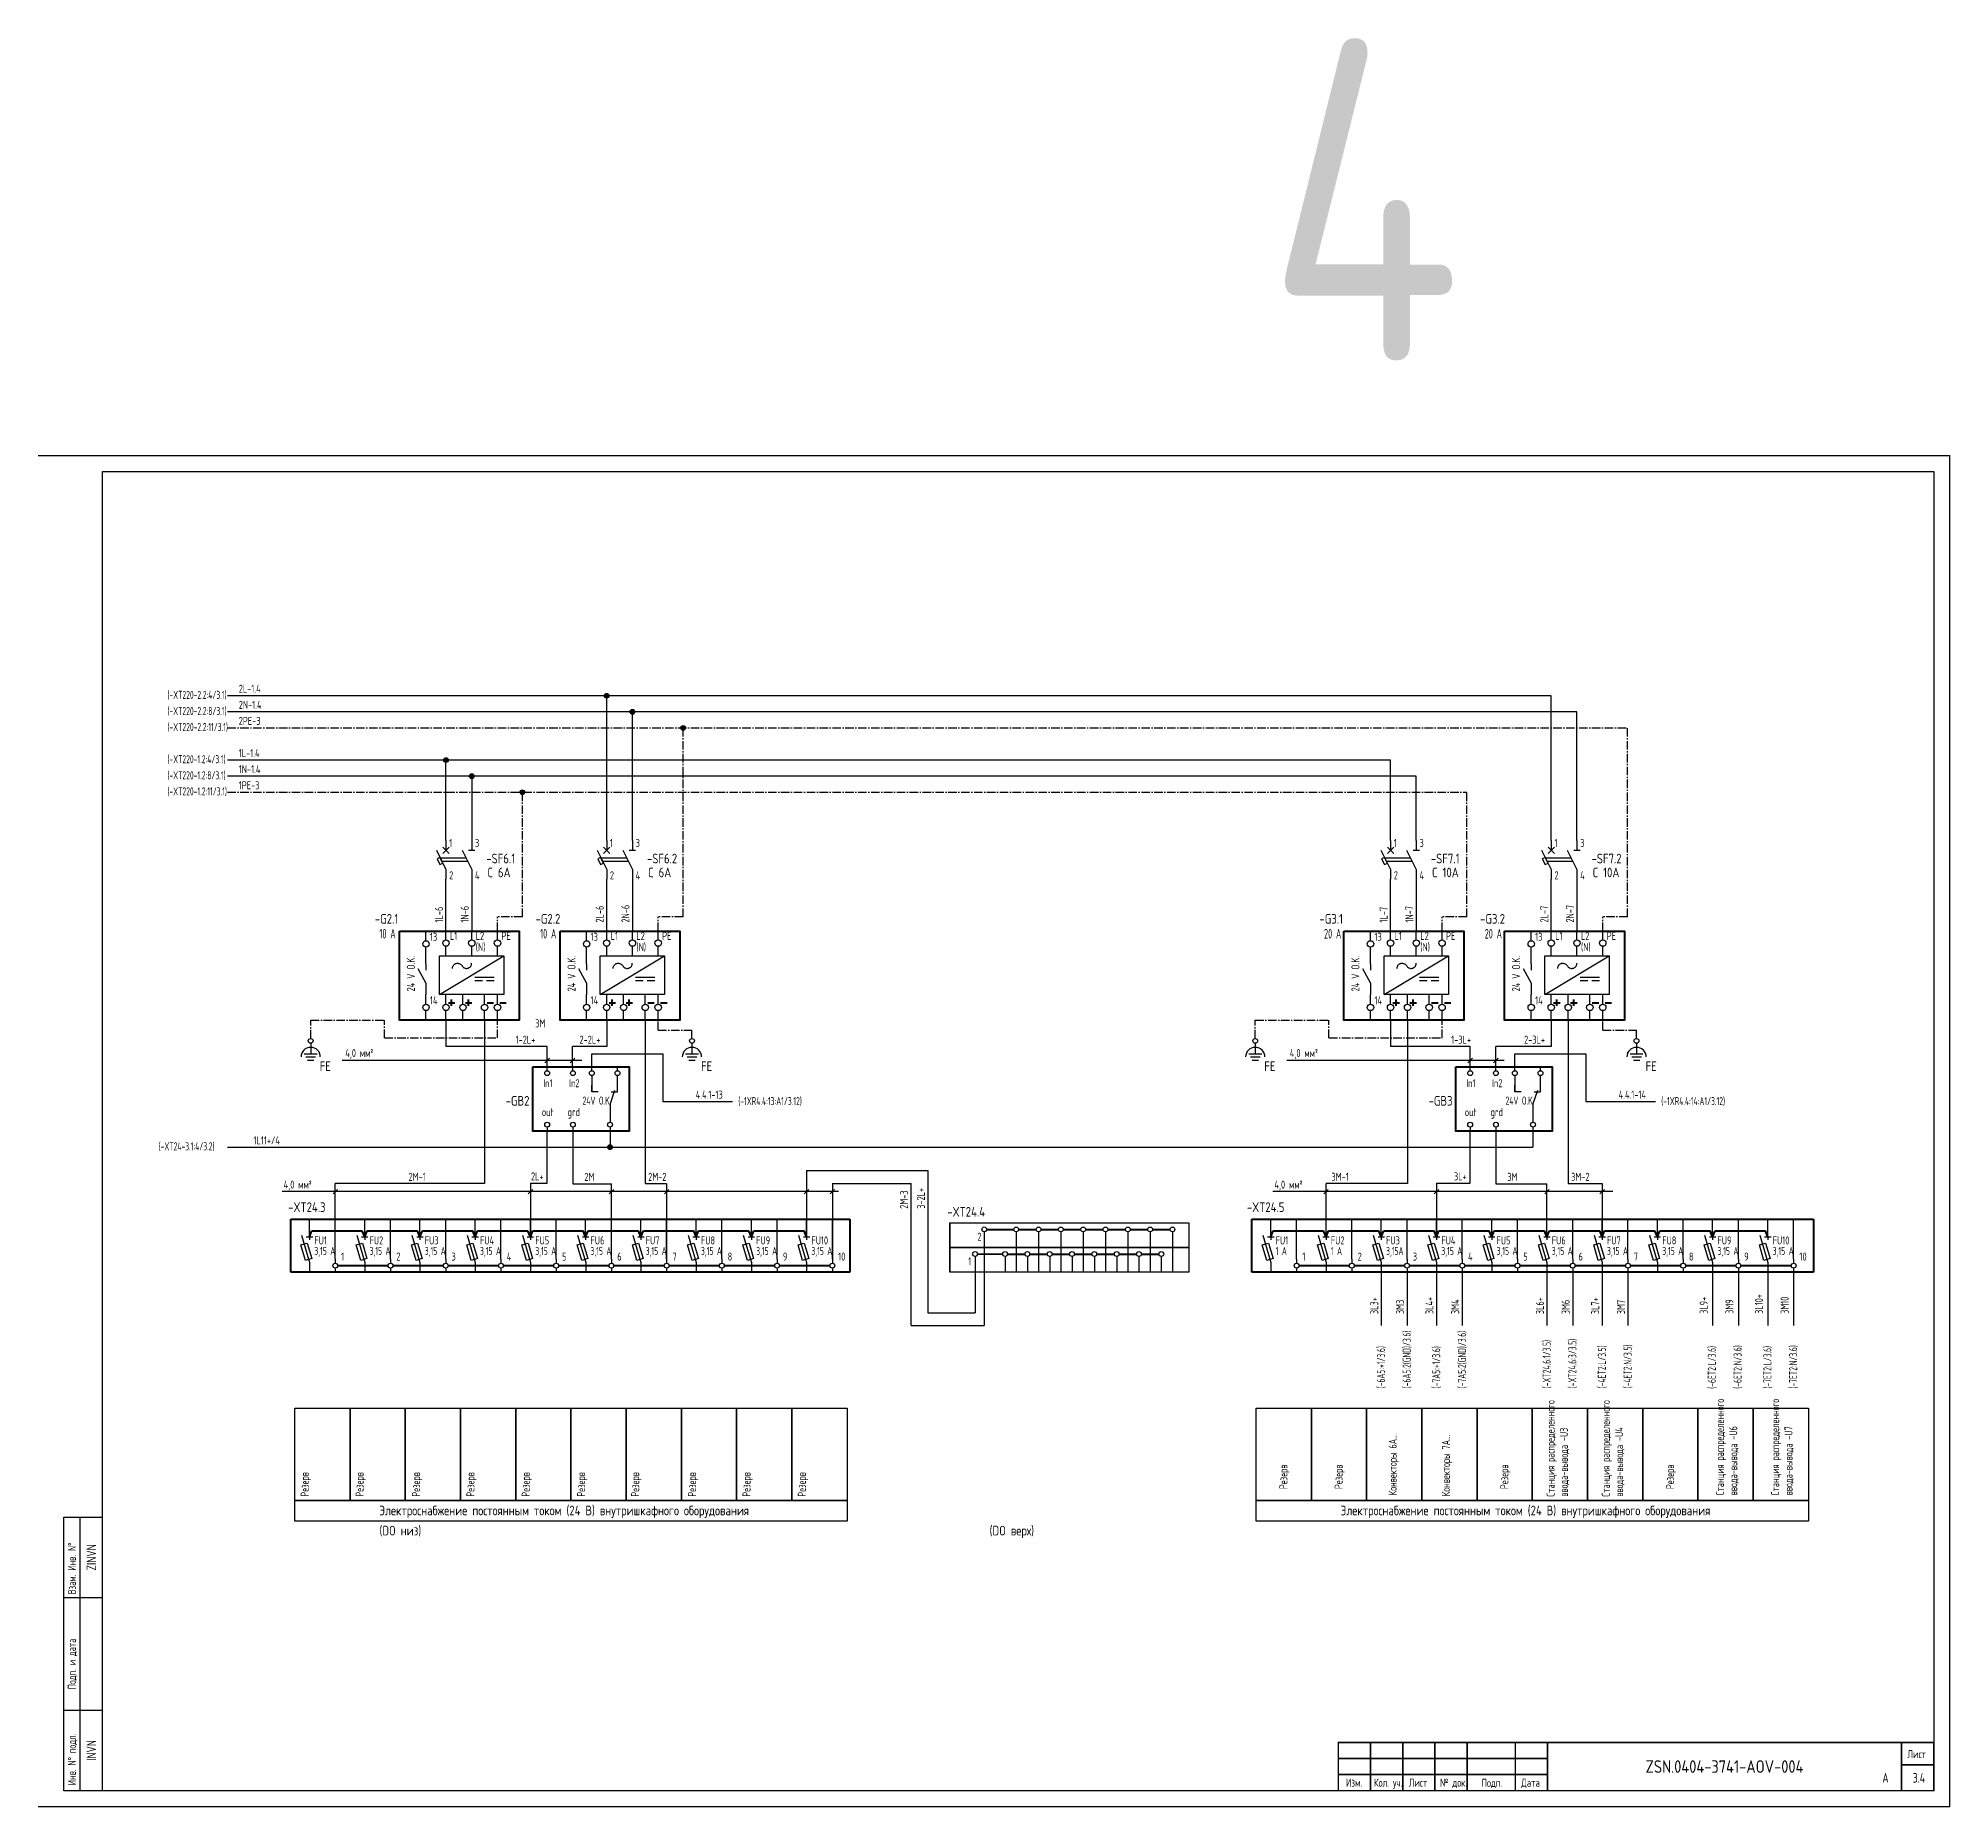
# Model space of a CAD drawing. Header units: millimetres. Extents: x 98 to 20644, y -7467 to -6136.
# Drawn here: x 1880 to 2474, y -7467 to -6917 of the extents above; entities that cross this region are included whole.
import ezdxf
from ezdxf.enums import TextEntityAlignment as Align

# ---------------------------------------------------------------- set-up
doc = ezdxf.new("R2010")
doc.units = ezdxf.units.MM
doc.linetypes.add('EPL_DASHLONGDOT', pattern=[1, 0.66, -0.12, 0.1, -0.12])
for name, color, linetype in [('Временный', 6, 'Continuous'), ('КИА_МАРКИРОВКА', 2, 'Continuous'), ('КИА_НАКЛЕЙКИ', 1, 'Continuous'), ('КИА_РАМКИ-ШТАМПЫ', 7, 'Continuous'), ('ФОРМАТ', 7, 'Continuous')]:
    doc.layers.add(name, color=color, linetype=linetype)
doc.styles.add('GOST-A 3-1', font='', dxfattribs={"height": 3})
doc.styles.add('GOSTA-2.5-1', font='', dxfattribs={"width": 0.9, "height": 2.5})
doc.styles.add('ROMAND0-100', font='romand.shx')
doc.styles.add('ROMANS0-60', font='romans.shx', dxfattribs={"width": 0.6})
doc.styles.add('ROMANS0-70', font='romans.shx', dxfattribs={"width": 0.7})
doc.styles.get('GOST-A 3-1').set_extended_font_data('GOST type A')
doc.styles.get('GOSTA-2.5-1').set_extended_font_data('GOST Type AU')

msp = doc.modelspace()

# ---------------------------------------------------------------- texts
at = {"style": 'GOST-A 3-1'}
for s, height, p in [('4', 100, (2261.67, -7017.74)), ('Электроснабжение постоянным током (24 В) внутришкафного оборудования', 3, (1986.03, -7376.49)), ('Электроснабжение постоянным током (24 В) внутришкафного оборудования', 3, (2284.75, -7376.49)), ('(DO низ)', 3, (1986.03, -7382.75)), ('(DO верх)', 3, (2175.63, -7382.75))]:
    msp.add_text(s, height=height, dxfattribs=at).set_placement(p)
for s, height, style, width, p in [('1', 2.5, 'GOSTA-2.5-1', 0.9, (2007.71, -7168.78)), ('3', 2.5, 'GOSTA-2.5-1', 0.9, (2015.71, -7168.78)), ('1', 2.5, 'GOSTA-2.5-1', 0.9, (2057.64, -7168.78)), ('3', 2.5, 'GOSTA-2.5-1', 0.9, (2065.64, -7168.78)), ('1', 2.5, 'GOSTA-2.5-1', 0.9, (2301.23, -7168.78)), ('3', 2.5, 'GOSTA-2.5-1', 0.9, (2309.23, -7168.78)), ('1', 2.5, 'GOSTA-2.5-1', 0.9, (2351.16, -7168.78)), ('3', 2.5, 'GOSTA-2.5-1', 0.9, (2359.16, -7168.78)), ('2', 2.5, 'GOSTA-2.5-1', 0.9, (2007.71, -7178.83)), ('4', 2.5, 'GOSTA-2.5-1', 0.9, (2015.71, -7178.83)), ('2', 2.5, 'GOSTA-2.5-1', 0.9, (2057.64, -7178.83)), ('4', 2.5, 'GOSTA-2.5-1', 0.9, (2065.64, -7178.83)), ('2', 2.5, 'GOSTA-2.5-1', 0.9, (2301.23, -7178.83)), ('4', 2.5, 'GOSTA-2.5-1', 0.9, (2309.23, -7178.83)), ('2', 2.5, 'GOSTA-2.5-1', 0.9, (2351.16, -7178.83)), ('4', 2.5, 'GOSTA-2.5-1', 0.9, (2359.16, -7178.83)), ('10 A', 3, 'GOST-A 3-1', 0.7, (1986.04, -7197.22)), ('10 A', 3, 'GOST-A 3-1', 0.7, (2035.97, -7197.22)), ('20 A', 3, 'GOST-A 3-1', 0.7, (2279.56, -7197.22)), ('20 A', 3, 'GOST-A 3-1', 0.7, (2329.49, -7197.22)), ('4,0 мм²', 2.5, 'GOSTA-2.5-1', 0.9, (1975.4, -7234.05)), ('4,0 мм²', 2.5, 'GOSTA-2.5-1', 0.9, (2268.92, -7234.05)), ('4,0 мм²', 2.5, 'GOSTA-2.5-1', 0.9, (1956.26, -7274.94)), ('4,0 мм²', 2.5, 'GOSTA-2.5-1', 0.9, (2264.14, -7274.94)), ('3,15 A', 2.5, 'GOSTA-2.5-1', 0.7, (1965.8, -7295.57)), ('FU1', 2.5, 'GOSTA-2.5-1', 0.9, (1965.8, -7292.29)), ('3,15 A', 2.5, 'GOSTA-2.5-1', 0.7, (1982.96, -7295.57)), ('FU2', 2.5, 'GOSTA-2.5-1', 0.9, (1982.96, -7292.29)), ('3,15 A', 2.5, 'GOSTA-2.5-1', 0.7, (2000.12, -7295.57)), ('FU3', 2.5, 'GOSTA-2.5-1', 0.9, (2000.12, -7292.29)), ('3,15 A', 2.5, 'GOSTA-2.5-1', 0.7, (2017.29, -7295.57)), ('FU4', 2.5, 'GOSTA-2.5-1', 0.9, (2017.29, -7292.29)), ('3,15 A', 2.5, 'GOSTA-2.5-1', 0.7, (2034.45, -7295.57)), ('FU5', 2.5, 'GOSTA-2.5-1', 0.9, (2034.45, -7292.29)), ('3,15 A', 2.5, 'GOSTA-2.5-1', 0.7, (2051.61, -7295.57)), ('FU6', 2.5, 'GOSTA-2.5-1', 0.9, (2051.61, -7292.29)), ('3,15 A', 2.5, 'GOSTA-2.5-1', 0.7, (2068.77, -7295.57)), ('FU7', 2.5, 'GOSTA-2.5-1', 0.9, (2068.77, -7292.29)), ('3,15 A', 2.5, 'GOSTA-2.5-1', 0.7, (2085.94, -7295.57)), ('FU8', 2.5, 'GOSTA-2.5-1', 0.9, (2085.94, -7292.29)), ('3,15 A', 2.5, 'GOSTA-2.5-1', 0.7, (2103.1, -7295.57)), ('FU9', 2.5, 'GOSTA-2.5-1', 0.9, (2103.1, -7292.29)), ('3,15 A', 2.5, 'GOSTA-2.5-1', 0.7, (2120.26, -7295.57)), ('FU10', 2.5, 'GOSTA-2.5-1', 0.9, (2120.26, -7292.29)), ('2', 2.5, 'GOSTA-2.5-1', 0.9, (2171.85, -7291.15)), ('1 A', 2.5, 'GOSTA-2.5-1', 0.7, (2264.52, -7295.57)), ('FU1', 2.5, 'GOSTA-2.5-1', 0.9, (2264.52, -7292.29)), ('1 A', 2.5, 'GOSTA-2.5-1', 0.7, (2281.68, -7295.57)), ('FU2', 2.5, 'GOSTA-2.5-1', 0.9, (2281.68, -7292.29)), ('3,15A', 2.5, 'GOSTA-2.5-1', 0.7, (2298.84, -7295.57)), ('FU3', 2.5, 'GOSTA-2.5-1', 0.9, (2298.84, -7292.29)), ('3,15 A', 2.5, 'GOSTA-2.5-1', 0.7, (2316.01, -7295.57)), ('FU4', 2.5, 'GOSTA-2.5-1', 0.9, (2316.01, -7292.29)), ('3,15 A', 2.5, 'GOSTA-2.5-1', 0.7, (2333.17, -7295.57)), ('FU5', 2.5, 'GOSTA-2.5-1', 0.9, (2333.17, -7292.29)), ('3,15 A', 2.5, 'GOSTA-2.5-1', 0.7, (2350.33, -7295.57)), ('FU6', 2.5, 'GOSTA-2.5-1', 0.9, (2350.33, -7292.29)), ('3,15 A', 2.5, 'GOSTA-2.5-1', 0.7, (2367.49, -7295.57)), ('FU7', 2.5, 'GOSTA-2.5-1', 0.9, (2367.49, -7292.29)), ('3,15 A', 2.5, 'GOSTA-2.5-1', 0.7, (2384.66, -7295.57)), ('FU8', 2.5, 'GOSTA-2.5-1', 0.9, (2384.66, -7292.29)), ('3,15 A', 2.5, 'GOSTA-2.5-1', 0.7, (2401.82, -7295.57)), ('FU9', 2.5, 'GOSTA-2.5-1', 0.9, (2401.82, -7292.29)), ('3,15 A', 2.5, 'GOSTA-2.5-1', 0.7, (2418.98, -7295.57)), ('FU10', 2.5, 'GOSTA-2.5-1', 0.9, (2418.98, -7292.29)), ('1', 2.5, 'GOSTA-2.5-1', 0.9, (1974.11, -7297.32)), ('2', 2.5, 'GOSTA-2.5-1', 0.9, (1991.27, -7297.32)), ('3', 2.5, 'GOSTA-2.5-1', 0.9, (2008.43, -7297.32)), ('4', 2.5, 'GOSTA-2.5-1', 0.9, (2025.59, -7297.32)), ('5', 2.5, 'GOSTA-2.5-1', 0.9, (2042.76, -7297.32)), ('6', 2.5, 'GOSTA-2.5-1', 0.9, (2059.92, -7297.32)), ('7', 2.5, 'GOSTA-2.5-1', 0.9, (2077.08, -7297.32)), ('8', 2.5, 'GOSTA-2.5-1', 0.9, (2094.24, -7297.32)), ('9', 2.5, 'GOSTA-2.5-1', 0.9, (2111.41, -7297.32)), ('10', 2.5, 'GOSTA-2.5-1', 0.9, (2128.57, -7297.32)), ('1', 2.5, 'GOSTA-2.5-1', 0.9, (2169, -7298.79)), ('1', 2.5, 'GOSTA-2.5-1', 0.9, (2272.83, -7297.32)), ('2', 2.5, 'GOSTA-2.5-1', 0.9, (2289.99, -7297.32)), ('3', 2.5, 'GOSTA-2.5-1', 0.9, (2307.15, -7297.32)), ('4', 2.5, 'GOSTA-2.5-1', 0.9, (2324.31, -7297.32)), ('5', 2.5, 'GOSTA-2.5-1', 0.9, (2341.48, -7297.32)), ('6', 2.5, 'GOSTA-2.5-1', 0.9, (2358.64, -7297.32)), ('7', 2.5, 'GOSTA-2.5-1', 0.9, (2375.8, -7297.32)), ('8', 2.5, 'GOSTA-2.5-1', 0.9, (2392.96, -7297.32)), ('9', 2.5, 'GOSTA-2.5-1', 0.9, (2410.13, -7297.32)), ('10', 2.5, 'GOSTA-2.5-1', 0.9, (2427.29, -7297.32))]:
    msp.add_text(s, height=height, dxfattribs=dict(style=style, width=width)).set_placement(p)
at = {"color": 7, "style": 'GOST-A 3-1'}
for s, p in [('C 6A', (2019.58, -7178.18)), ('C 6A', (2069.5, -7178.18)), ('C 10A', (2313.1, -7178.18)), ('C 10A', (2363.02, -7178.18))]:
    msp.add_text(s, height=3, dxfattribs=at).set_placement(p)
at = {"style": 'GOSTA-2.5-1', "width": 0.8}
for s, p in [('Станция распределенного', (2351.21, -7370.71)), ('Станция распределенного', (2368.37, -7370.71)), ('Станция распределенного', (2403.83, -7370.28)), ('Станция распределенного', (2420.99, -7370.28)), ('ввода-вывода -U3', (2355.34, -7370.71)), ('ввода-вывода -U4', (2372.51, -7370.71)), ('ввода-вывода -U6', (2407.97, -7370.28)), ('ввода-вывода -U7', (2425.13, -7370.28)), ('Конвекторы 6A...', (2302.13, -7370.27)), ('Конвекторы 7A...', (2318.68, -7370.56)), ('Резерв', (1964.05, -7370.71)), ('Резерв', (1981.1, -7370.71)), ('Резерв', (1998.65, -7370.71)), ('Резерв', (2015.56, -7370.71)), ('Резерв', (2032.74, -7370.71)), ('Резерв', (2049.95, -7370.71)), ('Резерв', (2066.75, -7370.71)), ('Резерв', (2084.42, -7370.71)), ('Резерв', (2101.34, -7370.71)), ('Резерв', (2118.54, -7370.71)), ('Резерв', (2268.16, -7368.35)), ('Резерв', (2285.32, -7368.35)), ('Резерв', (2336.81, -7368.35)), ('Резерв', (2388.3, -7368.35))]:
    msp.add_text(s, height=2.5, rotation=90, dxfattribs=at).set_placement(p)
at = {"style": 'ROMANS0-70', "width": 0.7}
for s, p in [('Взам. Инв. N%%d', (1892.46, -7401.07)), ('Подп. и дата', (1892.46, -7430.6)), ('Инв. N%%d подл.', (1892.46, -7460.37))]:
    msp.add_text(s, height=2.5, rotation=90, dxfattribs=at).set_placement(p, align=Align.BOTTOM_LEFT)
at = {"style": 'ROMANS0-70', "width": 0.7, "flags": 12}
for tag, p in [('ZINVN', (1896.5, -7389.57)), ('INVN', (1896.5, -7449.57))]:
    msp.add_attdef(tag, text='', height=3, rotation=90, dxfattribs=at).set_placement(p, align=Align.MIDDLE_CENTER)
at = {"layer": 'Временный', "style": 'GOSTA-2.5-1', "width": 0.7}
for s, p in [('(-XT220-2.2:4/3.1)', (1920.15, -7122.74)), ('(-XT220-2.2:8/3.1)', (1920.15, -7127.74)), ('(-XT220-2.2:11/3.1)', (1920.15, -7132.74)), ('(-XT220-1.2:4/3.1)', (1920.15, -7142.74)), ('(-XT220-1.2:8/3.1)', (1920.15, -7147.74)), ('(-XT220-1.2:11/3.1)', (1920.15, -7152.74)), ('(-1XR4.4:13:A1/3.12)', (2097.54, -7249)), ('(-1XR4.4:14:A1/3.12)', (2384.34, -7249)), ('(-XT24-3.1:4/3.2)', (1917.41, -7263.05))]:
    msp.add_text(s, height=2.5, dxfattribs=at).set_placement(p)
for s, p in [('(-6A5:2(GND)/3.6)', (2306.49, -7337.02)), ('(-7A5:2(GND)/3.6)', (2323.66, -7337.02)), ('(-6A5:+1/3.6)', (2298.49, -7337.02)), ('(-7A5:+1/3.6)', (2315.66, -7337.02)), ('(-XT24.6:1/3.5)', (2349.98, -7337.02)), ('(-XT24.6:3/3.5)', (2357.98, -7337.02)), ('(-4ET2:L/3.5)', (2367.14, -7337.02)), ('(-4ET2:N/3.5)', (2375.14, -7337.02)), ('(-6ET2:L/3.6)', (2401.31, -7337.16)), ('(-6ET2:N/3.6)', (2409.31, -7337.16)), ('(-7ET2:L/3.6)', (2418.58, -7337.11)), ('(-7ET2:N/3.6)', (2426.58, -7337.11))]:
    msp.add_text(s, height=2.5, rotation=90, dxfattribs=at).set_placement(p)
at = {"layer": 'КИА_МАРКИРОВКА', "style": 'GOSTA-2.5-1', "width": 0.9}
for s, p in [('2L-1.4', (1942.31, -7120.84)), ('2N-1.4', (1942.31, -7125.84)), ('2PE-3', (1942.31, -7130.84)), ('1L-1.4', (1942.31, -7140.84)), ('1N-1.4', (1942.31, -7145.84)), ('1PE-3', (1942.31, -7150.84)), ('3M', (2034.44, -7224.82)), ('1-2L+', (2028.34, -7229.91)), ('2-2L+', (2048.2, -7229.91)), ('1-3L+', (2319.07, -7229.91)), ('2-3L+', (2341.72, -7229.91)), ('4.4.1-13', (2084.32, -7246.99)), ('4.4.1-14', (2371.12, -7246.99)), ('1L11+/4', (1946.88, -7261.21)), ('2M-1', (1995.07, -7272.53)), ('2L+', (2033.13, -7272.4)), ('2M', (2049.71, -7272.54)), ('2M-2', (2069.53, -7272.53)), ('3M-1', (2281.87, -7272.53)), ('3L+', (2319.93, -7272.4)), ('3M', (2336.51, -7272.54)), ('3M-2', (2356.34, -7272.53))]:
    msp.add_text(s, height=2.5, dxfattribs=at).set_placement(p)
for s, p in [('2L-6', (2055.72, -7192.25)), ('2N-6', (2063.72, -7192.25)), ('2L-7', (2349.24, -7192.25)), ('2N-7', (2357.24, -7192.25)), ('1L-6', (2005.79, -7192.25)), ('1N-6', (2013.79, -7192.25)), ('1L-7', (2299.31, -7192.25)), ('1N-7', (2307.31, -7192.25)), ('2M-3', (2150.29, -7281.22)), ('3-2L+', (2155.53, -7281.22)), ('3L3+', (2296.41, -7313.95)), ('3M3', (2304.41, -7313.95)), ('3L4+', (2313.57, -7313.95)), ('3M4', (2321.57, -7313.95)), ('3L6+', (2347.89, -7313.98)), ('3M6', (2355.89, -7313.98)), ('3L7+', (2365.06, -7313.98)), ('3M7', (2373.06, -7313.98)), ('3L9+', (2398.78, -7313.89)), ('3M9', (2406.78, -7313.89)), ('3L10+', (2415.95, -7313.89)), ('3M10', (2423.95, -7313.89))]:
    msp.add_text(s, height=2.5, rotation=90, dxfattribs=at).set_placement(p)
at = {"layer": 'КИА_НАКЛЕЙКИ', "style": 'GOST-A 3-1'}
for s, p in [('-SF6.1', (2019.23, -7173.86)), ('-SF6.2', (2069.16, -7173.86)), ('-SF7.1', (2312.75, -7173.86)), ('-SF7.2', (2362.68, -7173.86)), ('-G2.1', (1984.6, -7192.61)), ('-G2.2', (2034.53, -7192.61)), ('-G3.1', (2278.12, -7192.61)), ('-G3.2', (2328.05, -7192.61)), ('-GB2', (2025.24, -7249.16)), ('-GB3', (2312.04, -7249.16)), ('-XT24.3', (1957.67, -7282.21)), ('-XT24.4', (2162.49, -7283.65)), ('-XT24.5', (2255.58, -7282.21))]:
    msp.add_text(s, height=3, dxfattribs=at).set_placement(p)

# ---------------------------------------------------------------- blocks, each defined once
blk = doc.blocks.new('frm6')
at = {"layer": 'ФОРМАТ'}
blk.add_line((-185, 15), (-120, 15), dxfattribs=at)
at = {"layer": 'ФОРМАТ', "const_width": 0.5}
blk.add_lwpolyline([(-185, 15), (-185, 0), (0, 0), (0, 15)], close=True, dxfattribs=at)
for points in [[(-175, 15), (-175, 0)], [(-165, 15), (-165, 0)], [(-155, 15), (-155, 0)], [(-145, 15), (-145, 0)], [(-130, 15), (-130, 0)], [(-120, 15), (-120, 0)], [(-10, 15), (-10, 0)], [(-185, 10), (-120, 10)], [(-10, 8), (0, 8)], [(-185, 5), (-120, 5)]]:
    blk.add_lwpolyline(points, dxfattribs=at)
at = {"layer": 'ФОРМАТ', "style": 'GOSTA-2.5-1', "width": 0.95}
for s, p in [('Лист', (-8.17, 9.36)), ('Изм.', (-182.63, 0.5)), ('Кол. уч.', (-173.96, 0.5)), ('Лист', (-163.13, 0.5)), ('№ док.', (-153.38, 0.5)), ('Подп.', (-140.5, 0.44)), ('Дата', (-128.17, 0.5))]:
    blk.add_text(s, height=2.5, dxfattribs=at).set_placement(p, align=Align.BOTTOM_LEFT)
at = {"layer": 'ФОРМАТ', "flags": 8}
for tag, style, width, p in [('R2', 'ROMANS0-70', 0.7, (-184.4, 10)), ('QTY2', 'ROMANS0-70', 0.65, (-174.28, 10.29)), ('SH2', 'ROMANS0-70', 0.7, (-164.3, 10)), ('ND2', 'ROMANS0-60', 0.6, (-154.34, 10)), ('SIGN2', 'ROMANS0-70', 0.7, (-144.3, 10)), ('DATE2', 'ROMANS0-70', 0.43, (-129.4, 10)), ('R1', 'ROMANS0-70', 0.7, (-184.4, 5)), ('QTY1', 'ROMANS0-70', 0.65, (-174.28, 5.29)), ('SH1', 'ROMANS0-70', 0.7, (-164.3, 5)), ('ND1', 'ROMANS0-60', 0.6, (-154.34, 5)), ('SIGN1', 'ROMANS0-70', 0.7, (-144.3, 5)), ('DATE1', 'ROMANS0-70', 0.43, (-129.4, 5))]:
    blk.add_attdef(tag, text='', height=3, dxfattribs=dict(at, style=style, width=width)).set_placement(p, align=Align.BOTTOM_LEFT)
at = {"layer": 'ФОРМАТ', "style": 'ROMANS0-70', "width": 0.7, "flags": 8}
blk.add_attdef('SH', text='', height=3, dxfattribs=at).set_placement((-5.16, 3.75), align=Align.MIDDLE_CENTER)
blk = doc.blocks.new('A$C5AB45C57')
at = {"ltscale": 4}
for p, q in [((-4.22, 18.73), (-4.22, 21.73)), ((2, 19), (2, 21.73)), ((10, 19), (10, 21.73)), ((18, 19), (18, 21.73)), ((-4.22, 13.73), (-4.22, 16.73)), ((2, 14), (2, 17)), ((10, 14), (10, 17)), ((18, 14), (18, 17)), ((-6.72, 10.08), (-4.22, 5.58)), ((-4.22, -1), (-4.22, 2)), ((2, -1), (2, 2)), ((7.28, -1), (7.28, 2)), ((14, -1), (14, 2)), ((18, -1), (18, 2)), ((-4.22, -6), (-4.22, -3)), ((2, -6), (2, -3)), ((7.28, -6), (7.28, -3)), ((14, -6), (14, -3)), ((18, -6), (18, -3))]:
    blk.add_line(p, q, dxfattribs=at)
for p, q in [((-4.22, 11.58), (-4.22, 14)), ((0, 2), (20, 14)), ((-4.22, 11.58), (-4.22, 9.58)), ((10.99, 7.4), (16.99, 7.4)), ((10.99, 6.4), (13.37, 6.4)), ((14.57, 6.4), (16.95, 6.4)), ((-4.22, 5.58), (-4.22, 3.58)), ((-4.22, 3.58), (-4.22, 2))]:
    blk.add_line(p, q)
at = {"lineweight": 40}
for p, q in [((3.75, -1.53), (3.75, 0.47)), ((9.03, -1.53), (9.03, 0.47)), ((2.75, -0.53), (4.75, -0.53)), ((8.03, -0.53), (10.03, -0.53)), ((14.75, -0.53), (16.75, -0.53)), ((18.75, -0.53), (20.75, -0.53))]:
    blk.add_line(p, q, dxfattribs=at)
blk.add_lwpolyline([(-12.49, 21.73), (24.74, 21.73), (24.74, -6), (-12.49, -6)], close=True, dxfattribs=at)
blk.add_lwpolyline([(0, 14), (20, 14), (20, 2), (0, 2)], close=True)
at = {"ltscale": 4}
for centre in [(-4.22, 17.73), (2, 18), (10, 18), (18, 18), (-4.22, -2), (2, -2), (7.28, -2), (14, -2), (18, -2)]:
    blk.add_circle(centre, 1, dxfattribs=at)
blk.add_spline([(4, 10.13), (4.05, 10.52), (4.21, 10.91), (4.41, 11.19), (4.65, 11.41), (5, 11.61), (5.32, 11.7), (5.75, 11.72), (6.12, 11.64), (6.53, 11.43), (6.89, 11.08), (7.17, 10.67), (7.42, 10.44), (7.72, 10.27), (8.17, 10.14), (8.47, 10.13), (8.85, 10.2), (9.09, 10.29), (9.39, 10.49), (9.71, 10.84), (9.88, 11.2), (9.95, 11.44), (9.97, 11.73), (9.97, 11.74)], degree=3)
at = {"style": 'GOSTA-2.5-1', "width": 0.9}
for s, p in [('13', (-2.99, 18.69)), ('L1', (3.23, 18.97)), ('(N)', (11.23, 15.53)), ('L2', (11.23, 18.97)), ('PE', (19.23, 18.97)), ('14', (-2.99, -1.03))]:
    blk.add_text(s, height=2.5, dxfattribs=at).set_placement(p)
blk.add_text('24 V O.K.', height=2.5, rotation=90, dxfattribs=at).set_placement((-7.67, 2.97))
blk = doc.blocks.new('A$C11D95457')
at = {"lineweight": 25, "ltscale": 4}
for p, q in [((3, 12), (3, 9)), ((11, 12), (11, 9)), ((0, 9), (3, 3)), ((9.25, 6.5), (1.25, 6.5)), ((2, 10), (4, 8)), ((4, 10), (2, 8)), ((8, 9), (11, 3)), ((9.75, 5.5), (1.75, 5.5)), ((3, 3), (3, 0)), ((11, 3), (11, 0))]:
    blk.add_line(p, q, dxfattribs=at)
at = {"lineweight": 25}
blk.add_line((10, 9), (12, 9), dxfattribs=at)
at = {"lineweight": 25, "ltscale": 4}
blk.add_lwpolyline([(1.11, 4.55), (2, 5), (1.11, 6.79), (0.21, 6.34)], close=True, dxfattribs=at)
blk = doc.blocks.new('A$C409B74B5')
at = {"color": 0}
for p, q in [((4.47, 18.75), (4.47, 20)), ((12.47, 18.75), (12.47, 20)), ((18.34, 18.75), (18.34, 20)), ((26.33, 18.75), (26.33, 20)), ((26.33, 12.25), (26.33, 17.25)), ((4.47, 1.25), (4.47, 0)), ((12.47, 1.25), (12.47, 0)), ((24, 1.25), (24, 0))]:
    blk.add_line(p, q, dxfattribs=at)
for p, q in [((18.34, 17.25), (18.33, 12.25)), ((18.33, 12.25), (18.33, 14.25)), ((20.33, 12.25), (18.33, 12.25)), ((24, 8.25), (25.5, 12.75)), ((24.33, 12.25), (26.33, 12.25)), ((24, 8.25), (24, 2.75))]:
    blk.add_line(p, q)
at = {"color": 0, "lineweight": 40}
blk.add_lwpolyline([(0, 20), (29.91, 20), (29.91, 0), (0, 0)], close=True, dxfattribs=at)
at = {"color": 0}
for centre in [(4.47, 18), (12.47, 18), (18.34, 18), (26.33, 18), (4.47, 2), (12.47, 2), (24, 2)]:
    blk.add_circle(centre, 0.75, dxfattribs=at)
at = {"style": 'GOSTA-2.5-1'}
for s, width, p in [('In1', 0.9, (3.27, 13.64)), ('In2', 0.9, (11.27, 13.64)), ('out', 0.9, (2.8, 4.65)), ('grd', 0.9, (10.8, 4.65)), ('24V O.K. ', 0.7, (15.49, 8.22))]:
    blk.add_text(s, height=2.5, dxfattribs=dict(at, width=width)).set_placement(p)
blk = doc.blocks.new('A$C2EC3666A')
h = blk.add_hatch(color=7)
h.dxf.hatch_style = 1
edge = h.paths.add_edge_path()
edge.add_arc((0, 0), 0.75, 0, 360)
at = {"color": 0}
blk.add_circle((0, 0), 0.75, dxfattribs=at)
blk = doc.blocks.new('A$C2BF74EC9')
at = {"color": 0}
for p, q in [((0, 6.39), (4, 6.39)), ((2, 8.39), (2, 6.39)), ((0.5, 5.39), (3.5, 5.39)), ((1, 4.39), (3, 4.39))]:
    blk.add_line(p, q, dxfattribs=at)
at = {"style": 'GOST-A 3-1'}
blk.add_text('FE', height=3, dxfattribs=at).set_placement((4.81, 1))

# ---------------------------------------------------------------- linework, layer by layer
for p, q in [((1880, -7047.07), (2474, -7047.07)), ((2474, -7467.07), (2474, -7047.07)), ((2474, -7467.07), (2474, -7047.07)), ((2474, -7467.07), (2474, -7047.07)), ((1900, -7052.07), (2469, -7052.07)), ((1900, -7462.07), (1900, -7052.07)), ((2469, -7052.07), (2469, -7462.07)), ((2173.97, -7288.37), (2173.97, -7300.88)), ((2183.91, -7288.38), (2183.91, -7300.89)), ((2190.85, -7288.38), (2190.85, -7300.89)), ((2197.78, -7288.38), (2197.78, -7300.89)), ((2204.71, -7288.38), (2204.71, -7300.89)), ((2211.65, -7288.38), (2211.65, -7300.89)), ((2218.58, -7288.38), (2218.58, -7300.89)), ((2225.52, -7288.38), (2225.52, -7300.89)), ((2232.45, -7288.38), (2232.45, -7300.89)), ((2171.12, -7296.01), (2171.12, -7300.89)), ((2180.45, -7296.02), (2180.45, -7300.89)), ((2187.38, -7296.02), (2187.38, -7300.89)), ((2194.31, -7296.02), (2194.31, -7300.89)), ((2201.25, -7296.02), (2201.25, -7300.89)), ((2208.18, -7296.02), (2208.18, -7300.89)), ((2215.12, -7296.02), (2215.12, -7300.89)), ((2222.05, -7296.02), (2222.05, -7300.89)), ((2228.98, -7296.02), (2228.98, -7300.89)), ((1888, -7462.07), (1888, -7377.07)), ((1888, -7377.07), (1900, -7377.07)), ((1893, -7462.07), (1893, -7377.07)), ((1888, -7402.07), (1900, -7402.07)), ((1888, -7437.07), (1900, -7437.07)), ((1893, -7437.07), (1900, -7437.07)), ((1900, -7462.07), (1888, -7462.07)), ((2469, -7462.07), (1900, -7462.07)), ((2474, -7467.07), (1880, -7467.07))]:
    msp.add_line(p, q)
at = {"color": 30, "lineweight": 25, "ltscale": 4}
for p, q in [((2350.16, -7121.77), (1938.79, -7121.77)), ((2056.64, -7166.78), (2056.64, -7121.77)), ((2350.16, -7166.78), (2350.16, -7121.77)), ((2300.23, -7141.77), (1938.79, -7141.77)), ((2006.71, -7166.78), (2006.71, -7141.77)), ((2300.23, -7166.78), (2300.23, -7141.77)), ((2006.71, -7194.9), (2006.71, -7178.78)), ((2056.64, -7194.9), (2056.64, -7178.78)), ((2300.23, -7194.9), (2300.23, -7178.78)), ((2350.16, -7194.9), (2350.16, -7178.78))]:
    msp.add_line(p, q, dxfattribs=at)
at = {"color": 5, "lineweight": 25, "ltscale": 8}
for p, q in [((2358.16, -7126.77), (1938.79, -7126.77)), ((2064.64, -7166.78), (2064.64, -7126.77)), ((2358.16, -7166.78), (2358.16, -7126.77)), ((2308.23, -7146.77), (1938.79, -7146.77)), ((2014.71, -7146.77), (2014.71, -7166.78)), ((2308.23, -7166.78), (2308.23, -7146.77)), ((2014.71, -7178.78), (2014.71, -7194.9)), ((2064.64, -7178.78), (2064.64, -7194.9)), ((2308.23, -7178.78), (2308.23, -7194.9)), ((2358.16, -7178.78), (2358.16, -7194.9))]:
    msp.add_line(p, q, dxfattribs=at)
at = {"color": 3, "linetype": 'EPL_DASHLONGDOT', "lineweight": 25, "ltscale": 4}
for p, q in [((1938.79, -7131.77), (2373.9, -7131.77)), ((2080.38, -7190.48), (2080.38, -7131.77)), ((2373.9, -7190.48), (2373.9, -7131.77)), ((1938.79, -7151.77), (2323.97, -7151.77)), ((2030.45, -7190.48), (2030.45, -7151.77)), ((2323.97, -7190.48), (2323.97, -7151.77)), ((2022.71, -7194.9), (2022.71, -7190.48)), ((2030.45, -7190.48), (2022.71, -7190.48)), ((2072.64, -7194.9), (2072.64, -7190.48)), ((2080.38, -7190.48), (2072.64, -7190.48)), ((2316.23, -7194.9), (2316.23, -7190.48)), ((2323.97, -7190.48), (2316.23, -7190.48)), ((2366.16, -7194.9), (2366.16, -7190.48)), ((2373.9, -7190.48), (2366.16, -7190.48)), ((1964.66, -7228.29), (1964.66, -7222.63)), ((1964.66, -7222.63), (1987.57, -7222.63)), ((1987.57, -7228.09), (1987.57, -7222.63)), ((2022.71, -7228.09), (2022.71, -7222.63)), ((2072.64, -7225.68), (2072.64, -7222.63)), ((2258.18, -7228.29), (2258.18, -7222.63)), ((2258.18, -7222.63), (2281.09, -7222.63)), ((2281.09, -7228.09), (2281.09, -7222.63)), ((2316.23, -7228.09), (2316.23, -7222.63)), ((2366.16, -7225.68), (2366.16, -7222.63)), ((1987.57, -7228.09), (2022.71, -7228.09)), ((2072.64, -7225.68), (2083.15, -7225.68)), ((2083.15, -7228.29), (2083.15, -7225.68)), ((2281.09, -7228.09), (2316.23, -7228.09)), ((2366.16, -7225.68), (2376.67, -7225.68)), ((2376.67, -7228.29), (2376.67, -7225.68))]:
    msp.add_line(p, q, dxfattribs=at)
at = {"color": 1}
for p, q in [((2006.71, -7222.63), (2006.71, -7230.83)), ((2056.64, -7222.63), (2056.64, -7230.83)), ((2300.23, -7222.63), (2300.23, -7230.83)), ((2350.16, -7222.63), (2350.16, -7230.83)), ((2038.15, -7230.83), (2006.71, -7230.83)), ((2038.15, -7237.07), (2038.15, -7230.83)), ((2056.64, -7230.83), (2046.03, -7230.83)), ((2046.03, -7237.21), (2046.03, -7230.83)), ((2324.95, -7230.83), (2300.23, -7230.83)), ((2324.95, -7237.07), (2324.95, -7230.83)), ((2350.16, -7230.83), (2332.95, -7230.83)), ((2332.95, -7237.07), (2332.95, -7230.83)), ((2038.15, -7273.26), (2038.15, -7257.07)), ((2057.69, -7257.07), (2057.69, -7262.07)), ((2324.95, -7273.26), (2324.95, -7257.07)), ((2344.49, -7257.07), (2344.49, -7262.07)), ((1938.79, -7262.07), (2344.49, -7262.07)), ((2118.76, -7269.27), (2118.76, -7289.89)), ((2118.76, -7269.27), (2156.47, -7269.27)), ((2156.47, -7269.27), (2156.47, -7313.56)), ((2032.95, -7273.26), (2032.95, -7289.89)), ((2032.95, -7273.26), (2038.15, -7273.26)), ((2314.51, -7273.26), (2314.51, -7289.89)), ((2314.51, -7273.26), (2324.95, -7273.26)), ((2171.12, -7300.89), (2171.12, -7313.56)), ((2297.35, -7300.89), (2297.35, -7317.51)), ((2314.51, -7300.89), (2314.51, -7317.51)), ((2348.84, -7300.89), (2348.84, -7317.51)), ((2366, -7300.89), (2366, -7317.51)), ((2400.32, -7300.89), (2400.32, -7317.51)), ((2417.49, -7300.89), (2417.49, -7317.51)), ((2156.47, -7313.56), (2171.12, -7313.56))]:
    msp.add_line(p, q, dxfattribs=at)
at = {"color": 4}
for p, q in [((2018.71, -7222.63), (2018.71, -7273.4)), ((2068.64, -7222.63), (2068.64, -7273.4)), ((2305.51, -7222.63), (2305.51, -7273.4)), ((2355.44, -7222.63), (2355.44, -7273.4)), ((2046.15, -7257.07), (2046.15, -7273.41)), ((2332.95, -7257.07), (2332.95, -7273.41)), ((1972.31, -7296.89), (1972.31, -7273.4)), ((2018.71, -7273.4), (1972.31, -7273.4)), ((2046.15, -7273.41), (2058.12, -7273.41)), ((2058.12, -7296.89), (2058.12, -7273.41)), ((2068.64, -7273.4), (2075.28, -7273.4)), ((2075.28, -7273.4), (2075.28, -7296.88)), ((2126.76, -7273.39), (2151.23, -7273.39)), ((2126.77, -7273.39), (2126.77, -7296.88)), ((2151.23, -7317.52), (2151.23, -7273.39)), ((2280.18, -7289.89), (2280.18, -7273.4)), ((2305.51, -7273.4), (2280.18, -7273.4)), ((2332.95, -7273.41), (2348.83, -7273.41)), ((2348.83, -7289.89), (2348.83, -7273.41)), ((2355.44, -7273.4), (2365.99, -7273.4)), ((2365.99, -7273.4), (2366, -7289.89)), ((2173.97, -7300.88), (2173.97, -7317.51)), ((2305.35, -7300.89), (2305.35, -7317.51)), ((2322.51, -7300.89), (2322.51, -7317.51)), ((2356.84, -7300.89), (2356.84, -7317.51)), ((2374, -7300.89), (2374, -7317.51)), ((2408.32, -7300.89), (2408.32, -7317.51)), ((2425.49, -7300.89), (2425.49, -7317.51)), ((2151.23, -7317.52), (2173.97, -7317.51))]:
    msp.add_line(p, q, dxfattribs=at)
at = {"color": 0}
for p, q in [((1964.66, -7229.79), (1964.66, -7231.04)), ((2037.44, -7235.81), (2038.86, -7234.39)), ((2045.32, -7235.81), (2046.73, -7234.39)), ((2052.02, -7233.05), (2074.09, -7233.05)), ((2052.02, -7237.07), (2052.02, -7233.05)), ((2074.09, -7233.05), (2074.09, -7247.91)), ((2083.15, -7229.79), (2083.15, -7231.04)), ((2258.18, -7229.79), (2258.18, -7231.04)), ((2324.25, -7235.81), (2325.66, -7234.39)), ((2332.25, -7235.81), (2333.66, -7234.39)), ((2338.82, -7233.05), (2360.89, -7233.05)), ((2338.82, -7237.07), (2338.82, -7233.05)), ((2360.89, -7233.05), (2360.89, -7247.91)), ((2376.67, -7229.79), (2376.67, -7231.04)), ((2048.93, -7235.1), (1974.46, -7235.1)), ((2335.55, -7235.1), (2267.98, -7235.1)), ((2074.09, -7247.91), (2095.71, -7247.91)), ((2360.89, -7247.91), (2382.51, -7247.91)), ((2128.68, -7275.89), (1955.75, -7275.89)), ((1971.6, -7276.6), (1973.01, -7275.18)), ((2032.24, -7276.6), (2033.66, -7275.18)), ((2057.41, -7276.6), (2058.82, -7275.18)), ((2074.57, -7276.6), (2075.98, -7275.18)), ((2118.06, -7276.6), (2119.47, -7275.18)), ((2126.06, -7276.6), (2127.47, -7275.18)), ((2369.26, -7275.89), (2263.63, -7275.89)), ((2279.48, -7276.6), (2280.89, -7275.18)), ((2313.8, -7276.6), (2315.22, -7275.18)), ((2348.13, -7276.6), (2349.54, -7275.18)), ((2365.29, -7276.6), (2366.7, -7275.18)), ((1964.3, -7289.89), (1964.3, -7284.44)), ((1972.31, -7296.89), (1972.31, -7284.44)), ((1981.46, -7289.89), (1981.46, -7284.44)), ((1989.47, -7296.89), (1989.47, -7284.44)), ((1998.63, -7289.89), (1998.63, -7284.44)), ((2006.63, -7296.89), (2006.63, -7284.44)), ((2015.79, -7289.89), (2015.79, -7284.44)), ((2023.79, -7296.89), (2023.79, -7284.44)), ((2032.95, -7289.89), (2032.95, -7284.44)), ((2040.95, -7296.89), (2040.95, -7284.44)), ((2050.11, -7289.89), (2050.11, -7284.44)), ((2058.12, -7296.89), (2058.12, -7284.44)), ((2067.28, -7289.89), (2067.28, -7284.44)), ((2075.28, -7296.89), (2075.28, -7284.44)), ((2084.44, -7289.89), (2084.44, -7284.44)), ((2092.44, -7296.89), (2092.44, -7284.44)), ((2101.6, -7289.89), (2101.6, -7284.44)), ((2109.6, -7296.89), (2109.6, -7284.44)), ((2118.76, -7289.89), (2118.76, -7284.44)), ((2126.77, -7296.89), (2126.77, -7284.44)), ((2163.27, -7285.89), (2163.27, -7300.89)), ((2263.02, -7289.89), (2263.02, -7284.44)), ((2271.03, -7296.89), (2271.03, -7284.44)), ((2280.18, -7289.89), (2280.18, -7284.44)), ((2288.19, -7296.89), (2288.19, -7284.44)), ((2297.35, -7289.89), (2297.35, -7284.44)), ((2305.35, -7296.89), (2305.35, -7284.44)), ((2314.51, -7289.89), (2314.51, -7284.44)), ((2322.51, -7296.89), (2322.51, -7284.44)), ((2331.67, -7289.89), (2331.67, -7284.44)), ((2339.67, -7296.89), (2339.67, -7284.44)), ((2348.83, -7289.89), (2348.83, -7284.44)), ((2356.84, -7296.89), (2356.84, -7284.44)), ((2366, -7289.89), (2366, -7284.44)), ((2374, -7296.89), (2374, -7284.44)), ((2383.16, -7289.89), (2383.16, -7284.44)), ((2391.16, -7296.89), (2391.16, -7284.44)), ((2400.32, -7289.89), (2400.32, -7284.44)), ((2408.32, -7296.89), (2408.32, -7284.44)), ((2417.48, -7289.89), (2417.48, -7284.44)), ((2425.49, -7296.89), (2425.49, -7284.44)), ((1961.65, -7292.45), (1963.57, -7291.88)), ((1963.07, -7297.25), (1961.65, -7292.45)), ((1961.81, -7289.39), (1964.31, -7297.89)), ((1963.3, -7289.89), (1965.3, -7289.89)), ((1963.57, -7291.88), (1964.99, -7296.68)), ((1964.3, -7289.89), (1964.3, -7290.89)), ((1978.82, -7292.45), (1980.73, -7291.88)), ((1980.24, -7297.25), (1978.82, -7292.45)), ((1978.97, -7289.39), (1981.47, -7297.89)), ((1980.46, -7289.89), (1982.46, -7289.89)), ((1980.73, -7291.88), (1982.15, -7296.68)), ((1981.46, -7289.89), (1981.46, -7290.89)), ((1995.98, -7292.45), (1997.9, -7291.88)), ((1997.4, -7297.25), (1995.98, -7292.45)), ((1996.13, -7289.39), (1998.63, -7297.89)), ((1997.63, -7289.89), (1999.63, -7289.89)), ((1997.9, -7291.88), (1999.32, -7296.68)), ((1998.63, -7289.89), (1998.63, -7290.89)), ((2013.14, -7292.45), (2015.06, -7291.88)), ((2014.56, -7297.25), (2013.14, -7292.45)), ((2013.29, -7289.39), (2015.79, -7297.89)), ((2014.79, -7289.89), (2016.79, -7289.89)), ((2015.06, -7291.88), (2016.48, -7296.68)), ((2015.79, -7289.89), (2015.79, -7290.89)), ((2030.3, -7292.45), (2032.22, -7291.88)), ((2031.72, -7297.25), (2030.3, -7292.45)), ((2030.45, -7289.39), (2032.95, -7297.89)), ((2031.95, -7289.89), (2033.95, -7289.89)), ((2032.22, -7291.88), (2033.64, -7296.68)), ((2032.95, -7289.89), (2032.95, -7290.89)), ((2047.46, -7292.45), (2049.38, -7291.88)), ((2048.89, -7297.25), (2047.46, -7292.45)), ((2047.62, -7289.39), (2050.12, -7297.89)), ((2049.11, -7289.89), (2051.11, -7289.89)), ((2049.38, -7291.88), (2050.8, -7296.68)), ((2050.11, -7289.89), (2050.11, -7290.89)), ((2064.63, -7292.45), (2066.54, -7291.88)), ((2066.05, -7297.25), (2064.63, -7292.45)), ((2064.78, -7289.39), (2067.28, -7297.89)), ((2066.28, -7289.89), (2068.28, -7289.89)), ((2066.54, -7291.88), (2067.97, -7296.68)), ((2067.28, -7289.89), (2067.28, -7290.89)), ((2081.79, -7292.45), (2083.71, -7291.88)), ((2083.21, -7297.25), (2081.79, -7292.45)), ((2081.94, -7289.39), (2084.44, -7297.89)), ((2083.44, -7289.89), (2085.44, -7289.89)), ((2083.71, -7291.88), (2085.13, -7296.68)), ((2084.44, -7289.89), (2084.44, -7290.89)), ((2098.95, -7292.45), (2100.87, -7291.88)), ((2100.37, -7297.25), (2098.95, -7292.45)), ((2099.1, -7289.39), (2101.6, -7297.89)), ((2100.6, -7289.89), (2102.6, -7289.89)), ((2100.87, -7291.88), (2102.29, -7296.68)), ((2101.6, -7289.89), (2101.6, -7290.89)), ((2116.11, -7292.45), (2118.03, -7291.88)), ((2117.54, -7297.25), (2116.11, -7292.45)), ((2116.27, -7289.39), (2118.77, -7297.89)), ((2117.76, -7289.89), (2119.76, -7289.89)), ((2118.03, -7291.88), (2119.45, -7296.68)), ((2118.76, -7289.89), (2118.76, -7290.89)), ((2260.37, -7292.45), (2262.29, -7291.88)), ((2261.79, -7297.25), (2260.37, -7292.45)), ((2260.53, -7289.39), (2263.03, -7297.89)), ((2262.02, -7289.89), (2264.02, -7289.89)), ((2262.29, -7291.88), (2263.71, -7296.68)), ((2263.02, -7289.89), (2263.02, -7290.89)), ((2277.54, -7292.45), (2279.45, -7291.88)), ((2278.96, -7297.25), (2277.54, -7292.45)), ((2277.69, -7289.39), (2280.19, -7297.89)), ((2279.18, -7289.89), (2281.18, -7289.89)), ((2279.45, -7291.88), (2280.87, -7296.68)), ((2280.18, -7289.89), (2280.18, -7290.89)), ((2294.7, -7292.45), (2296.62, -7291.88)), ((2296.12, -7297.25), (2294.7, -7292.45)), ((2294.85, -7289.39), (2297.35, -7297.89)), ((2296.35, -7289.89), (2298.35, -7289.89)), ((2296.62, -7291.88), (2298.04, -7296.68)), ((2297.35, -7289.89), (2297.35, -7290.89)), ((2311.86, -7292.45), (2313.78, -7291.88)), ((2313.28, -7297.25), (2311.86, -7292.45)), ((2312.01, -7289.39), (2314.51, -7297.89)), ((2313.51, -7289.89), (2315.51, -7289.89)), ((2313.78, -7291.88), (2315.2, -7296.68)), ((2314.51, -7289.89), (2314.51, -7290.89)), ((2329.02, -7292.45), (2330.94, -7291.88)), ((2330.44, -7297.25), (2329.02, -7292.45)), ((2329.17, -7289.39), (2331.67, -7297.89)), ((2330.67, -7289.89), (2332.67, -7289.89)), ((2330.94, -7291.88), (2332.36, -7296.68)), ((2331.67, -7289.89), (2331.67, -7290.89)), ((2346.19, -7292.45), (2348.1, -7291.88)), ((2347.61, -7297.25), (2346.19, -7292.45)), ((2346.34, -7289.39), (2348.84, -7297.89)), ((2347.83, -7289.89), (2349.83, -7289.89)), ((2348.1, -7291.88), (2349.52, -7296.68)), ((2348.83, -7289.89), (2348.83, -7290.89)), ((2363.35, -7292.45), (2365.27, -7291.88)), ((2364.77, -7297.25), (2363.35, -7292.45)), ((2363.5, -7289.39), (2366, -7297.89)), ((2365, -7289.89), (2367, -7289.89)), ((2365.27, -7291.88), (2366.69, -7296.68)), ((2366, -7289.89), (2366, -7290.89)), ((2380.51, -7292.45), (2382.43, -7291.88)), ((2381.93, -7297.25), (2380.51, -7292.45)), ((2380.66, -7289.39), (2383.16, -7297.89)), ((2382.16, -7289.89), (2384.16, -7289.89)), ((2382.43, -7291.88), (2383.85, -7296.68)), ((2383.16, -7289.89), (2383.16, -7290.89)), ((2397.67, -7292.45), (2399.59, -7291.88)), ((2399.09, -7297.25), (2397.67, -7292.45)), ((2397.82, -7289.39), (2400.32, -7297.89)), ((2399.32, -7289.89), (2401.32, -7289.89)), ((2399.59, -7291.88), (2401.01, -7296.68)), ((2400.32, -7289.89), (2400.32, -7290.89)), ((2414.83, -7292.45), (2416.75, -7291.88)), ((2416.26, -7297.25), (2414.83, -7292.45)), ((2414.99, -7289.39), (2417.49, -7297.89)), ((2416.48, -7289.89), (2418.48, -7289.89)), ((2416.75, -7291.88), (2418.17, -7296.68)), ((2417.48, -7289.89), (2417.48, -7290.89)), ((1964.99, -7296.68), (1963.07, -7297.25)), ((1964.31, -7297.89), (1964.31, -7300.89)), ((1972.31, -7296.89), (1972.31, -7298.14)), ((1972.31, -7299.64), (1972.31, -7300.89)), ((1982.15, -7296.68), (1980.24, -7297.25)), ((1981.47, -7297.89), (1981.47, -7300.89)), ((1989.47, -7296.89), (1989.47, -7298.14)), ((1989.47, -7299.64), (1989.47, -7300.89)), ((1999.32, -7296.68), (1997.4, -7297.25)), ((1998.63, -7297.89), (1998.63, -7300.89)), ((2006.63, -7296.89), (2006.63, -7298.14)), ((2006.63, -7299.64), (2006.63, -7300.89)), ((2016.48, -7296.68), (2014.56, -7297.25)), ((2015.79, -7297.89), (2015.79, -7300.89)), ((2023.79, -7296.89), (2023.79, -7298.14)), ((2023.79, -7299.64), (2023.79, -7300.89)), ((2033.64, -7296.68), (2031.72, -7297.25)), ((2032.95, -7297.89), (2032.95, -7300.89)), ((2040.95, -7296.89), (2040.95, -7298.14)), ((2040.95, -7299.64), (2040.95, -7300.89)), ((2050.8, -7296.68), (2048.89, -7297.25)), ((2050.12, -7297.89), (2050.12, -7300.89)), ((2058.12, -7296.89), (2058.12, -7298.14)), ((2058.12, -7299.64), (2058.12, -7300.89)), ((2067.97, -7296.68), (2066.05, -7297.25)), ((2067.28, -7297.89), (2067.28, -7300.89)), ((2075.28, -7296.89), (2075.28, -7298.14)), ((2075.28, -7299.64), (2075.28, -7300.89)), ((2085.13, -7296.68), (2083.21, -7297.25)), ((2084.44, -7297.89), (2084.44, -7300.89)), ((2092.44, -7296.89), (2092.44, -7298.14)), ((2092.44, -7299.64), (2092.44, -7300.89)), ((2102.29, -7296.68), (2100.37, -7297.25)), ((2101.6, -7297.89), (2101.6, -7300.89)), ((2109.6, -7296.89), (2109.6, -7298.14)), ((2109.6, -7299.64), (2109.6, -7300.89)), ((2119.45, -7296.68), (2117.54, -7297.25)), ((2118.77, -7297.89), (2118.77, -7300.89)), ((2126.77, -7296.89), (2126.77, -7298.14)), ((2126.77, -7299.64), (2126.77, -7300.89)), ((2263.71, -7296.68), (2261.79, -7297.25)), ((2263.03, -7297.89), (2263.03, -7300.89)), ((2271.03, -7296.89), (2271.03, -7298.14)), ((2271.03, -7299.64), (2271.03, -7300.89)), ((2280.87, -7296.68), (2278.96, -7297.25)), ((2280.19, -7297.89), (2280.19, -7300.89)), ((2288.19, -7296.89), (2288.19, -7298.14)), ((2288.19, -7299.64), (2288.19, -7300.89)), ((2298.04, -7296.68), (2296.12, -7297.25)), ((2297.35, -7297.89), (2297.35, -7300.89)), ((2305.35, -7296.89), (2305.35, -7298.14)), ((2305.35, -7299.64), (2305.35, -7300.89)), ((2315.2, -7296.68), (2313.28, -7297.25)), ((2314.51, -7297.89), (2314.51, -7300.89)), ((2322.51, -7296.89), (2322.51, -7298.14)), ((2322.51, -7299.64), (2322.51, -7300.89)), ((2332.36, -7296.68), (2330.44, -7297.25)), ((2331.67, -7297.89), (2331.67, -7300.89)), ((2339.67, -7296.89), (2339.67, -7298.14)), ((2339.67, -7299.64), (2339.67, -7300.89)), ((2349.52, -7296.68), (2347.61, -7297.25)), ((2348.84, -7297.89), (2348.84, -7300.89)), ((2356.84, -7296.89), (2356.84, -7298.14)), ((2356.84, -7299.64), (2356.84, -7300.89)), ((2366.69, -7296.68), (2364.77, -7297.25)), ((2366, -7297.89), (2366, -7300.89)), ((2374, -7296.89), (2374, -7298.14)), ((2374, -7299.64), (2374, -7300.89)), ((2383.85, -7296.68), (2381.93, -7297.25)), ((2383.16, -7297.89), (2383.16, -7300.89)), ((2391.16, -7296.89), (2391.16, -7298.14)), ((2391.16, -7299.64), (2391.16, -7300.89)), ((2401.01, -7296.68), (2399.09, -7297.25)), ((2400.32, -7297.89), (2400.32, -7300.89)), ((2408.32, -7296.89), (2408.32, -7298.14)), ((2408.32, -7299.64), (2408.32, -7300.89)), ((2418.17, -7296.68), (2416.26, -7297.25)), ((2417.49, -7297.89), (2417.49, -7300.89)), ((2425.49, -7296.89), (2425.49, -7298.14)), ((2425.49, -7299.64), (2425.49, -7300.89))]:
    msp.add_line(p, q, dxfattribs=at)
at = {"color": 0, "lineweight": 40}
for p, q in [((1958.45, -7284.44), (2132.17, -7284.44)), ((1958.45, -7300.89), (1958.45, -7284.44)), ((2132.17, -7284.44), (2132.17, -7300.89)), ((2257.17, -7284.44), (2431.64, -7284.44)), ((2257.17, -7300.89), (2257.17, -7284.44)), ((2431.64, -7284.44), (2431.64, -7300.89)), ((2132.17, -7300.89), (1958.45, -7300.89)), ((2431.64, -7300.89), (2257.17, -7300.89))]:
    msp.add_line(p, q, dxfattribs=at)
at = {"color": 1, "lineweight": 40, "ltscale": 4}
for p, q in [((1964.3, -7289.89), (1965.06, -7288.06)), ((1965.06, -7288.06), (1980.7, -7288.06)), ((1981.46, -7289.89), (1980.7, -7288.06)), ((1981.46, -7289.89), (1982.23, -7288.06)), ((1982.23, -7288.06), (1997.86, -7288.06)), ((1998.63, -7289.89), (1997.86, -7288.06)), ((1998.63, -7289.89), (1999.39, -7288.06)), ((1999.39, -7288.06), (2015.03, -7288.06)), ((2015.79, -7289.89), (2015.03, -7288.06)), ((2015.79, -7289.89), (2016.55, -7288.06)), ((2016.55, -7288.06), (2032.19, -7288.06)), ((2032.95, -7289.89), (2032.19, -7288.06)), ((2032.95, -7289.89), (2033.71, -7288.06)), ((2033.71, -7288.06), (2049.35, -7288.06)), ((2050.11, -7289.89), (2049.35, -7288.06)), ((2050.11, -7289.89), (2050.88, -7288.06)), ((2050.88, -7288.06), (2066.51, -7288.06)), ((2067.28, -7289.89), (2066.51, -7288.06)), ((2067.28, -7289.89), (2068.04, -7288.06)), ((2068.04, -7288.06), (2083.68, -7288.06)), ((2084.44, -7289.89), (2083.68, -7288.06)), ((2084.44, -7289.89), (2085.2, -7288.06)), ((2085.2, -7288.06), (2100.84, -7288.06)), ((2101.6, -7289.89), (2100.84, -7288.06)), ((2101.6, -7289.89), (2102.36, -7288.06)), ((2102.36, -7288.06), (2118, -7288.06)), ((2118.76, -7289.89), (2118, -7288.06)), ((2263.02, -7289.89), (2263.78, -7288.06)), ((2263.78, -7288.06), (2279.42, -7288.06)), ((2280.18, -7289.89), (2279.42, -7288.06)), ((2280.18, -7289.89), (2280.95, -7288.06)), ((2280.95, -7288.06), (2296.58, -7288.06)), ((2297.35, -7289.89), (2296.58, -7288.06)), ((2297.35, -7289.89), (2298.11, -7288.06)), ((2298.11, -7288.06), (2313.75, -7288.06)), ((2314.51, -7289.89), (2313.75, -7288.06)), ((2314.51, -7289.89), (2315.27, -7288.06)), ((2315.27, -7288.06), (2330.91, -7288.06)), ((2331.67, -7289.89), (2330.91, -7288.06)), ((2331.67, -7289.89), (2332.43, -7288.06)), ((2332.43, -7288.06), (2348.07, -7288.06)), ((2348.83, -7289.89), (2348.07, -7288.06)), ((2348.83, -7289.89), (2349.6, -7288.06)), ((2349.6, -7288.06), (2365.23, -7288.06)), ((2366, -7289.89), (2365.23, -7288.06)), ((2366, -7289.89), (2366.76, -7288.06)), ((2366.76, -7288.06), (2382.4, -7288.06)), ((2383.16, -7289.89), (2382.4, -7288.06)), ((2383.16, -7289.89), (2383.92, -7288.06)), ((2383.92, -7288.06), (2399.56, -7288.06)), ((2400.32, -7289.89), (2399.56, -7288.06)), ((2400.32, -7289.89), (2401.08, -7288.06)), ((2401.08, -7288.06), (2416.72, -7288.06)), ((2417.48, -7289.89), (2416.72, -7288.06))]:
    msp.add_line(p, q, dxfattribs=at)
at = {"lineweight": 40, "ltscale": 4}
for p, q in [((2174.72, -7287.62), (2183.16, -7287.63)), ((2184.66, -7287.63), (2190.1, -7287.63)), ((2191.6, -7287.63), (2197.03, -7287.63)), ((2198.53, -7287.63), (2203.96, -7287.63)), ((2205.46, -7287.63), (2210.9, -7287.63)), ((2212.4, -7287.63), (2217.83, -7287.63)), ((2219.33, -7287.63), (2224.77, -7287.63)), ((2226.27, -7287.63), (2231.7, -7287.63)), ((2171.87, -7295.26), (2179.7, -7295.27)), ((2181.2, -7295.27), (2186.63, -7295.27)), ((2188.13, -7295.27), (2193.56, -7295.27)), ((2195.06, -7295.27), (2200.5, -7295.27)), ((2202, -7295.27), (2207.43, -7295.27)), ((2208.93, -7295.27), (2214.37, -7295.27)), ((2215.87, -7295.27), (2221.3, -7295.27)), ((2222.8, -7295.27), (2228.23, -7295.27))]:
    msp.add_line(p, q, dxfattribs=at)
at = {"color": 4, "linetype": 'Continuous', "lineweight": 40, "ltscale": 8}
for p, q in [((1973.06, -7298.89), (1988.72, -7298.89)), ((1990.22, -7298.89), (2005.88, -7298.89)), ((2007.38, -7298.89), (2023.04, -7298.89)), ((2024.54, -7298.89), (2040.2, -7298.89)), ((2041.7, -7298.89), (2057.37, -7298.89)), ((2058.87, -7298.89), (2074.53, -7298.89)), ((2076.03, -7298.89), (2091.69, -7298.89)), ((2093.19, -7298.89), (2108.85, -7298.89)), ((2110.35, -7298.89), (2126.02, -7298.89)), ((2271.78, -7298.89), (2287.44, -7298.89)), ((2288.94, -7298.89), (2304.6, -7298.89)), ((2306.1, -7298.89), (2321.76, -7298.89)), ((2323.26, -7298.89), (2338.92, -7298.89)), ((2340.42, -7298.89), (2356.09, -7298.89)), ((2357.59, -7298.89), (2373.25, -7298.89)), ((2374.75, -7298.89), (2390.41, -7298.89)), ((2391.91, -7298.89), (2407.57, -7298.89)), ((2409.07, -7298.89), (2424.74, -7298.89))]:
    msp.add_line(p, q, dxfattribs=at)
for points in [[(2163.27, -7285.63), (2237.53, -7285.63), (2237.53, -7293.26), (2163.27, -7293.26)], [(2163.27, -7293.26), (2237.53, -7293.26), (2237.53, -7300.89), (2163.27, -7300.89)]]:
    msp.add_lwpolyline(points, close=True)
at = {"color": 0}
for points in [[(1959.72, -7343.16), (1976.89, -7343.16), (1976.89, -7371.85), (1959.72, -7371.85)], [(1976.89, -7343.16), (1994.05, -7343.16), (1994.05, -7371.85), (1976.89, -7371.85)], [(1994.05, -7343.16), (2011.21, -7343.16), (2011.21, -7371.85), (1994.05, -7371.85)], [(2011.21, -7343.16), (2028.37, -7343.16), (2028.37, -7371.85), (2011.21, -7371.85)], [(2028.37, -7343.16), (2045.54, -7343.16), (2045.54, -7371.85), (2028.37, -7371.85)], [(2045.54, -7343.16), (2062.7, -7343.16), (2062.7, -7371.85), (2045.54, -7371.85)], [(2062.7, -7343.16), (2079.86, -7343.16), (2079.86, -7371.85), (2062.7, -7371.85)], [(2079.86, -7343.16), (2097.02, -7343.16), (2097.02, -7371.85), (2079.86, -7371.85)], [(2097.02, -7343.16), (2114.19, -7343.16), (2114.19, -7371.85), (2097.02, -7371.85)], [(2114.19, -7343.16), (2131.35, -7343.16), (2131.35, -7371.85), (2114.19, -7371.85)], [(2258.44, -7343.16), (2275.61, -7343.16), (2275.61, -7371.85), (2258.44, -7371.85)], [(2275.61, -7343.16), (2292.77, -7343.16), (2292.77, -7371.85), (2275.61, -7371.85)], [(2292.77, -7343.16), (2309.93, -7343.16), (2309.93, -7371.85), (2292.77, -7371.85)], [(2309.93, -7343.16), (2327.09, -7343.16), (2327.09, -7371.85), (2309.93, -7371.85)], [(2327.09, -7343.16), (2344.26, -7343.16), (2344.26, -7371.85), (2327.09, -7371.85)], [(2344.26, -7343.16), (2361.42, -7343.16), (2361.42, -7371.85), (2344.26, -7371.85)], [(2361.42, -7343.16), (2378.58, -7343.16), (2378.58, -7371.85), (2361.42, -7371.85)], [(2378.58, -7343.16), (2395.74, -7343.16), (2395.74, -7371.85), (2378.58, -7371.85)], [(2395.74, -7343.16), (2412.91, -7343.16), (2412.91, -7371.85), (2395.74, -7371.85)], [(2412.91, -7343.16), (2430.07, -7343.16), (2430.07, -7371.85), (2412.91, -7371.85)], [(1959.72, -7371.85), (2131.35, -7371.85), (2131.35, -7378.33), (1959.72, -7378.33)], [(2258.44, -7371.85), (2430.07, -7371.85), (2430.07, -7378.33), (2258.44, -7378.33)]]:
    msp.add_lwpolyline(points, close=True, dxfattribs=at)
for centre in [(1964.66, -7229.04), (2083.15, -7229.04), (2258.18, -7229.04), (2376.67, -7229.04), (1972.31, -7298.89), (1989.47, -7298.89), (2006.63, -7298.89), (2023.79, -7298.89), (2040.95, -7298.89), (2058.12, -7298.89), (2075.28, -7298.89), (2092.44, -7298.89), (2109.6, -7298.89), (2126.77, -7298.89), (2271.03, -7298.89), (2288.19, -7298.89), (2305.35, -7298.89), (2322.51, -7298.89), (2339.67, -7298.89), (2356.84, -7298.89), (2374, -7298.89), (2391.16, -7298.89), (2408.32, -7298.89), (2425.49, -7298.89)]:
    msp.add_circle(centre, 0.75, dxfattribs=at)
for centre in [(2173.97, -7287.62), (2183.91, -7287.63), (2190.85, -7287.63), (2197.78, -7287.63), (2204.71, -7287.63), (2211.65, -7287.63), (2218.58, -7287.63), (2225.52, -7287.63), (2232.45, -7287.63), (2171.12, -7295.26), (2180.45, -7295.27), (2187.38, -7295.27), (2194.31, -7295.27), (2201.25, -7295.27), (2208.18, -7295.27), (2215.12, -7295.27), (2222.05, -7295.27), (2228.98, -7295.27)]:
    msp.add_circle(centre, 0.75)
for centre in [(1964.66, -7234.04), (2083.15, -7234.04), (2258.18, -7234.04), (2376.67, -7234.04)]:
    msp.add_arc(centre, 3, 0, 180, dxfattribs=at)

# ---------------------------------------------------------------- block references
for name, p in [('A$C2EC3666A', (2056.64, -7121.77)), ('A$C2EC3666A', (2064.64, -7126.77)), ('A$C2EC3666A', (2080.38, -7131.77)), ('A$C2EC3666A', (2006.71, -7141.77)), ('A$C2EC3666A', (2014.71, -7146.77)), ('A$C2EC3666A', (2030.45, -7151.77)), ('A$C11D95457', (2003.71, -7178.78)), ('A$C11D95457', (2053.64, -7178.78)), ('A$C11D95457', (2297.23, -7178.78)), ('A$C11D95457', (2347.16, -7178.78)), ('A$C5AB45C57', (2004.71, -7216.63)), ('A$C5AB45C57', (2054.64, -7216.63)), ('A$C5AB45C57', (2298.23, -7216.63)), ('A$C5AB45C57', (2348.16, -7216.63)), ('A$C2BF74EC9', (1962.66, -7239.43)), ('A$C2BF74EC9', (2081.15, -7239.43)), ('A$C2BF74EC9', (2256.18, -7239.43)), ('A$C2BF74EC9', (2374.67, -7239.43)), ('A$C409B74B5', (2033.68, -7257.07)), ('A$C409B74B5', (2320.49, -7257.07)), ('A$C2EC3666A', (2057.69, -7262.07))]:
    msp.add_blockref(name, p, dxfattribs=at)
at = {"layer": 'КИА_РАМКИ-ШТАМПЫ'}
ref = msp.add_blockref('frm6', (2469, -7462.07), dxfattribs=at)
ref.add_attrib('TITLE', 'ZSN.0404-3741-AOV-004', dxfattribs={"layer": '0', "height": 3.9, "style": 'ROMAND0-100', "width": 0.8, "flags": 8}).set_placement((2404, -7454.57), align=Align.MIDDLE_CENTER)
ref.add_attrib('SH', '3.4', dxfattribs={"layer": '0', "height": 3, "style": 'ROMANS0-70', "width": 0.7, "flags": 8}).set_placement((2464.4, -7458.07), align=Align.MIDDLE_CENTER)
ref.add_attrib('REV', 'А', dxfattribs={"layer": '0', "height": 3, "style": 'ROMANS0-70', "width": 0.7, "flags": 8}).set_placement((2454.03, -7458.09), align=Align.MIDDLE_CENTER)

msp.set_redraw_order([(e.dxf.handle, doc.entitydb.next_handle()) for e in msp.query("TEXT MTEXT ATTDEF DIMENSION ARC_DIMENSION")])  # texts and dimensions are drawn at this point

doc.saveas('drawing.dxf')
